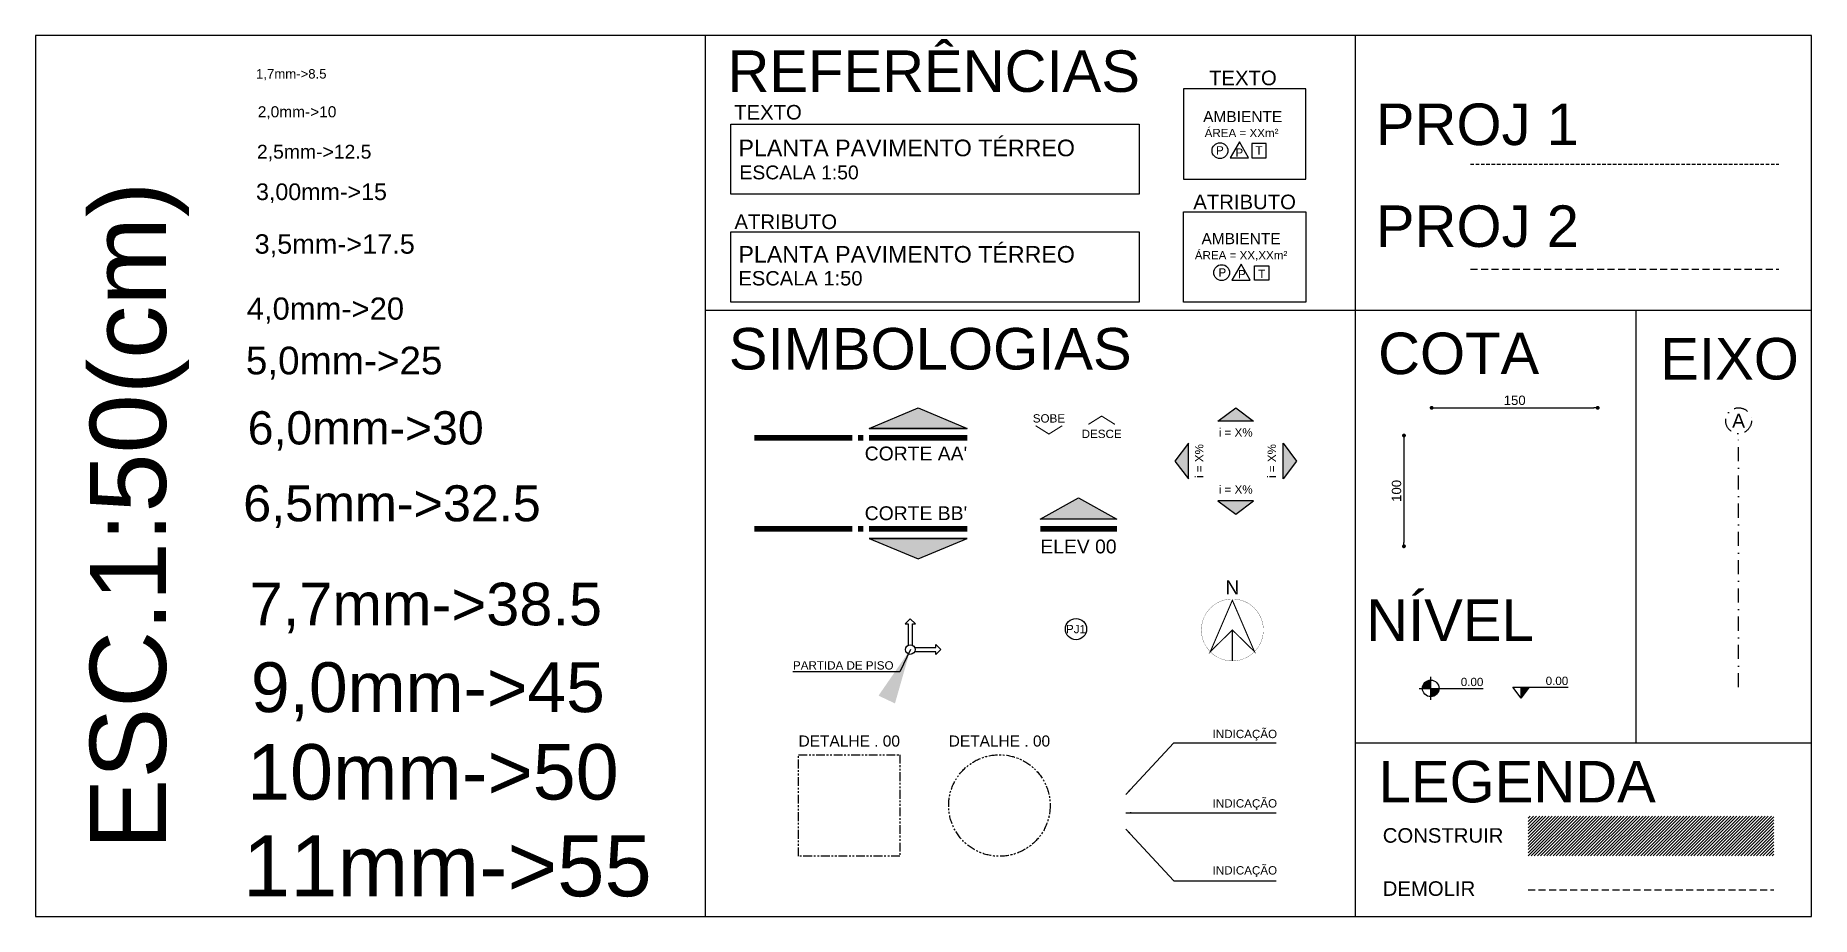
# Model space of a CAD drawing. Header units: millimetres. Extents: x 2839 to 75429, y 16062 to 42710.
# Drawn here: x 29383 to 30987, y 17173 to 17968 of the extents above; entities that cross this region are included whole.
import ezdxf
from ezdxf.enums import TextEntityAlignment as Align

# ---------------------------------------------------------------- set-up
doc = ezdxf.new("R2010")
doc.units = ezdxf.units.MM
for name, pattern in [('DASHDOTX2', [50.8, 25.4, -12.7, 0, -12.7]), ('DASHED', [19.05, 12.7, -6.35]), ('DASHED2', [9.525, 6.35, -3.175]), ('PHANTOM2', [31.75, 15.875, -3.175, 3.175, -3.175, 3.175, -3.175])]:
    doc.linetypes.add(name, pattern=pattern)
for name, color, linetype in [('ARQ_Construir', 150, 'Continuous'), ('ARQ_Cotas', 10, 'Continuous'), ('ARQ_Cotas de Nível', 10, 'Continuous'), ('ARQ_Demolir', 30, 'DASHED'), ('ARQ_Eixo', 10, 'DASHDOTX2'), ('ARQ_Indicações', 10, 'Continuous'), ('ARQ_Projeção 01', 1, 'DASHED2'), ('ARQ_Projeção 02', 2, 'DASHED'), ('ARQ_Simbologia', 50, 'Continuous'), ('ARQ_Texto', 7, 'Continuous')]:
    doc.layers.add(name, color=color, linetype=linetype)
doc.styles.add('100', font='arial.ttf', dxfattribs={"height": 31.25})
doc.styles.add('120', font='arial.ttf', dxfattribs={"height": 37.5})
doc.styles.add('140', font='arial.ttf', dxfattribs={"height": 43.75})
doc.styles.add('175', font='arial.ttf', dxfattribs={"height": 50})
doc.styles.add('200', font='arial.ttf', dxfattribs={"height": 62.5})
doc.styles.add('240', font='arial.ttf', dxfattribs={"height": 75})
doc.styles.add('290', font='arial.ttf', dxfattribs={"height": 81.25})
doc.styles.add('350', font='arial.ttf', dxfattribs={"height": 92.75})
doc.styles.add('400', font='arial.ttf', dxfattribs={"height": 112.5})
doc.styles.add('450', font='arial.ttf', dxfattribs={"height": 125})
doc.styles.add('500', font='arial.ttf', dxfattribs={"height": 137.5})
doc.styles.add('60', font='arial.ttf', dxfattribs={"height": 18.75})
doc.styles.add('80', font='arial.ttf', dxfattribs={"height": 25})
doc.styles.add('COTA', font='arial.ttf')
doc.dimstyles.new('esc_50', dxfattribs={"dimtxt": 8.5, "dimasz": 3.5, "dimexe": 5, "dimexo": 2.5, "dimgap": 0, "dimtad": 0, "dimzin": 12, "dimdsep": 46, "dimtxsty": 'COTA', "dimblk": 'DOT', "dimcen": 0.09, "dimse1": 1, "dimse2": 1, "dimclrd": 256, "dimclre": 256, "dimclrt": 7, "dimaunit": 1, "dimadec": 4, "dimazin": 0, "dimtfac": 0.024, "dimtix": 1, "dimtmove": 2, "dimatfit": 3, "dimfxl": 8, "dimtvp": 0.773333, "dimtolj": 1, "dimtzin": 12, "dimlwd": -1, "dimlwe": -1, "dimarcsym": 0})

msp = doc.modelspace()

# ---------------------------------------------------------------- texts
at = {"layer": 'ARQ_Texto'}
for s, height, style, p in [('REFERÊNCIAS', 37.5, '120', (30007.803, 17916.996)), ('1,7mm->8.5', 8.5, '60', (29581.963, 17929.073)), ('TEXTO', 13.125, '120', (30442.764, 17923.059)), ('2,0mm->10', 10, '80', (29583.521, 17894.054)), ('TEXTO', 13.125, '120', (30013.776, 17892.102)), ('PROJ 1', 37.5, '120', (30593.431, 17869.022)), ('2,5mm->12.5', 12.5, '100', (29582.826, 17856.774)), ('PLANTA PAVIMENTO TÉRREO', 15, '120', (30017.736, 17858.947)), ('ESCALA 1:50', 12.5, '100', (30018.592, 17838.085)), ('3,00mm->15', 15, '120', (29581.97, 17819.384)), ('ATRIBUTO', 13.125, '120', (30428.519, 17811.14)), ('ATRIBUTO', 13.125, '120', (30014.085, 17793.253)), ('PROJ 2', 37.5, '120', (30593.431, 17777.072)), ('3,5mm->17.5', 17.5, '140', (29580.7, 17771.003)), ('4,0mm->20', 20, '175', (29573.617, 17711.436)), ('SIMBOLOGIAS', 37.5, '120', (30008.989, 17666.442)), ('COTA', 37.5, '120', (30595.445, 17662.264)), ('EIXO', 37.5, '120', (30850.315, 17657.431)), ('5,0mm->25', 25, '200', (29572.787, 17662.066)), ('6,0mm->30', 30, '240', (29574.473, 17598.808)), ('6,5mm->32.5', 32.5, '290', (29570.411, 17529.46)), ('7,7mm->38.5', 38.5, '350', (29576.192, 17435.538)), ('NÍVEL', 37.5, '120', (30584.689, 17421.555)), ('9,0mm->45', 45, '400', (29577.343, 17357.202)), ('PARTIDA DE PISO', 7.5, '60', (30066.979, 17395.651)), ('10mm->50', 50, '450', (29573.795, 17278.319)), ('LEGENDA', 37.5, '120', (30595.946, 17275.738)), ('11mm->55', 55, '500', (29570.057, 17190.976)), ('CONSTRUIR', 13.125, '120', (30599.643, 17239.366)), ('DEMOLIR', 13.125, '120', (30599.643, 17191.403))]:
    msp.add_text(s, height=height, dxfattribs=dict(at, style=style)).set_placement(p)
for s, height, style, p in [('AMBIENTE', 10, '80', (30473.127, 17889.71)), ('ÁREA = XXm²', 7.5, '60', (30472.126, 17876.175)), ('P', 7.5, '60', (30452.583, 17860.512)), ('P', 7.5, '60', (30470.106, 17858.515)), ('T', 7.5, '60', (30487.857, 17860.512)), ('SOBE', 7.5, '60', (30298.106, 17618.597)), ('i = X%%%', 7.5, '60', (30466.831, 17605.933)), ('DESCE', 7.5, '60', (30345.754, 17604.602)), ('i = X%%%', 7.5, '60', (30466.831, 17554.445)), ('ELEV 00', 12.5, '100', (30324.781, 17500.486)), ('DETALHE . 00', 10, '80', (30117.788, 17326.146)), ('DETALHE . 00', 10, '80', (30253.402, 17326.146))]:
    msp.add_text(s, height=height, dxfattribs=dict(at, style=style)).set_placement(p, align=Align.CENTER)
at = {"layer": 'ARQ_Texto', "style": '500'}
msp.add_text('ESC.1:50(cm)', height=68.75, rotation=90, dxfattribs=at).set_placement((29500.615, 17233.06))
at = {"layer": 'ARQ_Texto', "style": '100'}
msp.add_text('A', height=12.5, dxfattribs=at).set_placement((30921.043, 17620.267), align=Align.MIDDLE)
at = {"layer": 'ARQ_Texto'}
for s, height, style, p in [("CORTE AA'", 12.5, '100', (30224.327, 17584.395)), ("CORTE BB'", 12.5, '100', (30224.327, 17530.497)), ('0.00', 7.5, '60', (30690.52, 17380.728)), ('0.00', 7.5, '60', (30767.171, 17381.706))]:
    msp.add_text(s, height=height, dxfattribs=dict(at, style=style)).set_placement(p, align=Align.RIGHT)
at = {"layer": 'ARQ_Texto', "style": '60'}
for p in [(30437.573, 17583.865), (30503.106, 17583.86)]:
    msp.add_text('i = X%%%', height=7.5, rotation=90, dxfattribs=at).set_placement(p, align=Align.CENTER)
at = {"layer": 'ARQ_Texto', "char_height": 7.5, "attachment_point": 1, "style": '60'}
for insert, width in [((30446, 17341.26), 57.35287), ((30446, 17278.626), 57.27749), ((30446, 17218.168), 57.35287)]:
    msp.add_mtext('INDICAÇÃO', dxfattribs=dict(at, insert=insert, width=width))
at = {"layer": 'ARQ_Texto', "style": '60'}
msp.add_attdef('PJ1', text='', height=7.5, dxfattribs=at).set_placement((30322.587, 17432.137), align=Align.MIDDLE)

# ---------------------------------------------------------------- blocks, each defined once
blk = doc.blocks.new('_Dot')
at = {"color": 0, "linetype": 'ByBlock', "lineweight": -2}
blk.add_line((-0.5, 0), (-1, 0), dxfattribs=at)
at = {"color": 0, "linetype": 'ByBlock', "const_width": 0.5}
blk.add_lwpolyline([(-0.25, 0, 1), (0.25, 0, 1)], format="xyb", close=True, dxfattribs=at)
blk = doc.blocks.new('*D37')
at = {"layer": 'ARQ_Cotas'}
blk.add_line((30647.3, 17631.9), (30790.3, 17631.9), dxfattribs=at)
at = {"layer": 'DEFPOINTS', "color": 0}
for p in [(30793.8, 17631.9), (30643.8, 17606.9), (30793.8, 17606.9)]:
    blk.add_point(p, dxfattribs=at)
at = {"layer": 'ARQ_Cotas', "xscale": 3.5, "yscale": 3.5, "zscale": 3.5, "rotation": 180}
blk.add_blockref('_Dot', (30643.8, 17631.9), dxfattribs=at)
at = {"layer": 'ARQ_Cotas', "xscale": 3.5, "yscale": 3.5, "zscale": 3.5}
blk.add_blockref('_Dot', (30793.8, 17631.9), dxfattribs=at)
at = {"layer": 'ARQ_Cotas', "color": 7, "insert": (30718.8, 17638.6), "char_height": 8.5, "attachment_point": 5, "style": 'COTA'}
blk.add_mtext('\\A1;150', dxfattribs=at)
blk = doc.blocks.new('A$C061752A4')
h = blk.add_hatch(color=256)
h.paths.add_polyline_path([(2, 7.5, 0.414214), (-5.5, 0), (2, 0)])
h.paths.add_polyline_path([(9.5, 0), (2, 0), (2, -7.5, 0.414214)])
for p, q in [((2, -10.5), (2, 10.5)), ((-8.5, 0), (49.5, 0))]:
    blk.add_line(p, q)
blk.add_circle((2, 0), 7.5)
blk = doc.blocks.new('A$C53301501')
blk.add_hatch(color=256).paths.add_polyline_path([(7.5, 10), (0, 10), (0, 0)])
for p, q in [((-7.5, 10), (42.5, 10)), ((0, 0), (-7.5, 10)), ((0, 0), (0, 10)), ((0, 0), (7.5, 10))]:
    blk.add_line(p, q)
blk = doc.blocks.new('A$C291E434F')
for points in [[(2, 3.9), (2, 23.1), (4.6, 23.1), (0, 27.7), (-4.6, 23.1), (-2, 23.1), (-2, 3.9)], [(3.9, 2), (23.1, 2), (23.1, 4.6), (27.7, 0), (23.1, -4.6), (23.1, -2), (3.9, -2)]]:
    blk.add_lwpolyline(points)
blk.add_circle((0, 0), 4.34)
blk = doc.blocks.new('A$C164A0A55')
blk.add_hatch(color=256).paths.add_polyline_path([(16, 0), (-16, 0), (0, 12.2)])
for p, q in [((-16, 0), (0, 12.2)), ((16, 0), (-16, 0)), ((0, 12.2), (16, 0))]:
    blk.add_line(p, q)
at = {"layer": 'ARQ_Simbologia'}
blk.add_line((16, 0), (16, 0), dxfattribs=at)
blk = doc.blocks.new('*D26')
at = {"layer": 'ARQ_Cotas'}
blk.add_line((30618.8, 17603.4), (30618.8, 17510.4), dxfattribs=at)
at = {"layer": 'DEFPOINTS', "color": 0}
for p in [(30643.8, 17606.9), (30618.8, 17506.9), (30643.8, 17506.9)]:
    blk.add_point(p, dxfattribs=at)
at = {"layer": 'ARQ_Cotas', "xscale": 3.5, "yscale": 3.5, "zscale": 3.5}
for p, rotation in [((30618.8, 17606.9), 90), ((30618.8, 17506.9), 270)]:
    blk.add_blockref('_Dot', p, dxfattribs=dict(at, rotation=rotation))
at = {"layer": 'ARQ_Cotas', "color": 7, "insert": (30612.1, 17556.9), "char_height": 8.5, "attachment_point": 5, "rotation": 90, "style": 'COTA'}
blk.add_mtext('\\A1;100', dxfattribs=at)
blk = doc.blocks.new('IND-LOCAL-1')
at = {"layer": 'ARQ_Simbologia'}
blk.add_lwpolyline([(25.3, -32.6), (46.2, -32.6), (35.8, -14.5)], close=True, dxfattribs=at)
blk.add_lwpolyline([(67.2, -32.6), (51.1, -32.6), (51.1, -16.5), (67.2, -16.5), (67.2, -32.6)], dxfattribs=at)
blk.add_circle((13.9, -24.2), 8.93, dxfattribs=at)
at = {"layer": 'ARQ_Texto', "style": 'COTA'}
for tag, p, height in [('LOCAL', (-1.1, 17.9), 12.5), ('LOCAL-1', (-1.1, 0.4), 12.5), ('AREA', (1.5, -16.1), 7.5)]:
    blk.add_attdef(tag, p, '', height=height, dxfattribs=at)
for tag, p in [('PISO', (12.8, -25.2)), ('PAR', (35.2, -24.8)), ('TETO', (58.4, -25.4))]:
    blk.add_attdef(tag, text='', height=7.5, dxfattribs=at).set_placement(p, align=Align.MIDDLE)
blk = doc.blocks.new('IND-DESENHOS')
at = {"layer": 'ARQ_Texto', "style": 'COTA'}
for tag, p, height in [('DESENHO1', (0, 25), 20), ('DESENHO', (0, 0), 20), ('ESCALA', (0, -15), 10), ('AREA', (0, -30), 10)]:
    blk.add_attdef(tag, p, '', height=height, dxfattribs=at)
blk = doc.blocks.new('A$C5CB55066')
at = {"layer": 'ARQ_Simbologia'}
blk.add_hatch(color=256, dxfattribs=at).paths.add_polyline_path([(670, 195), (1113, 9), (226, 9)])
blk.add_line((226, 9), (1113, 9), dxfattribs=at)
blk.add_lwpolyline([(670, 195), (1113, 9), (226, 9)], close=True, dxfattribs=at)
at = {"layer": 'ARQ_Simbologia', "const_width": 50}
for points in [[(-811, -77), (76, -77)], [(176, -77), (126, -77)], [(1113, -77), (226, -77)]]:
    blk.add_lwpolyline(points, dxfattribs=at)
blk = doc.blocks.new('A$C4C9A12F2')
at = {"layer": 'ARQ_Simbologia'}
h = blk.add_hatch(color=256, dxfattribs=at)
h.paths.add_polyline_path([(30, 76), (376, -117), (-315, -117)])
edge = h.paths.add_edge_path(flags=17)
edge.add_line((376, -117), (-315, -117))
blk.add_line((376, -117), (-315, -117), dxfattribs=at)
blk.add_lwpolyline([(30, 76), (376, -117), (-315, -117)], close=True, dxfattribs=at)
at = {"layer": 'ARQ_Simbologia', "const_width": 50}
blk.add_lwpolyline([(-315, -204), (380, -204)], dxfattribs=at)
blk = doc.blocks.new('A$C51210F19')
at = {"layer": 'ARQ_Simbologia', "const_width": 0.8}
blk.add_lwpolyline([(-112.3, 2.1, 1), (111.7, 2.1, 1), (-112.3, 2.1, 1)], format="xyb", dxfattribs=at)
at = {"layer": 'ARQ_Simbologia', "const_width": 4}
for points in [[(-79.9, -76.2), (-0.3, 109.3), (79.5, -76), (-0.3, 2.1), (-79.9, -76.2)], [(-0.3, 2.1), (-0.3, -109.9)]]:
    blk.add_lwpolyline(points, dxfattribs=at)
blk = doc.blocks.new('A$C0C9F2F63')
at = {"layer": 'ARQ_Simbologia', "xscale": 0.25, "yscale": 0.25, "zscale": 0.25}
blk.add_blockref('A$C51210F19', (2.6, 0.6), dxfattribs=at)
at = {"layer": 'ARQ_Simbologia', "color": 7, "style": '100'}
blk.add_text('N', height=12.5, dxfattribs=at).set_placement((2.5, 33.3), align=Align.CENTER)

# ---------------------------------------------------------------- dimensions: what is measured, and where the dimension line sits
at = {"layer": 'ARQ_Cotas'}
dim = msp.add_linear_dim(base=(30793.783, 17631.926), p1=(30643.783, 17606.926), p2=(30793.783, 17606.926), dimstyle='esc_50', dxfattribs=at)
dim.commit()
dim.dimension.update_dxf_attribs({"geometry": '*D37', "text_midpoint": (30718.783, 17638.638)})
dim = msp.add_linear_dim(base=(30618.783, 17506.926), p1=(30643.783, 17606.926), p2=(30643.783, 17506.926), angle=270, dimstyle='esc_50', dxfattribs=at)
dim.commit()
dim.dimension.update_dxf_attribs({"geometry": '*D26', "text_midpoint": (30612.071, 17556.926)})

# ---------------------------------------------------------------- hatches: boundary and pattern name
at = {"layer": 'ARQ_Construir'}
h = msp.add_hatch(dxfattribs=at)
h.set_pattern_fill('_USER', color=256, scale=2, angle=45, style=0, pattern_type=0)
h.set_pattern_definition([(45, (30730.8489, 17227.4325), (-1.414214, 1.414214), [])])
h.paths.add_polyline_path([(30952.915, 17263.423), (30730.849, 17263.423), (30730.849, 17227.433), (30952.915, 17227.433)])

# ---------------------------------------------------------------- linework, layer by layer
for p, q in [((29987.994, 17172.806), (29987.994, 17967.876)), ((30574.942, 17172.806), (30574.942, 17967.876)), ((29987.994, 17720.136), (30986.874, 17720.136)), ((30828.262, 17720.136), (30828.262, 17329.608)), ((30574.942, 17329.608), (30986.874, 17329.608))]:
    msp.add_line(p, q)
for points in [[(30986.874, 17967.876), (29382.803, 17967.876), (29382.803, 17172.806), (30986.874, 17172.806)], [(30530.201, 17919.712), (30419.695, 17919.712), (30419.695, 17838.2), (30530.201, 17838.2)], [(30010.839, 17887.877), (30379.656, 17887.877), (30379.656, 17824.585), (30010.839, 17824.585)], [(30419.695, 17808.875), (30530.201, 17808.875), (30530.201, 17727.364), (30419.695, 17727.364)], [(30010.839, 17790.656), (30379.656, 17790.656), (30379.656, 17727.364), (30010.839, 17727.364)]]:
    msp.add_lwpolyline(points, close=True)
at = {"layer": 'ARQ_Demolir', "ltscale": 0.5}
msp.add_line((30730.849, 17196.953), (30952.915, 17196.953), dxfattribs=at)
at = {"layer": 'ARQ_Eixo', "ltscale": 0.5}
msp.add_line((30921.043, 17379.725), (30921.043, 17608.608), dxfattribs=at)
msp.add_circle((30921.043, 17620.267), 11.659, dxfattribs=at)
at = {"layer": 'ARQ_Indicações', "linetype": 'PHANTOM2', "ltscale": 0.5}
msp.add_lwpolyline([(30071.963, 17318.762), (30163.612, 17318.762), (30163.612, 17227.113), (30071.963, 17227.113)], close=True, dxfattribs=at)
at = {"layer": 'ARQ_Indicações'}
msp.add_circle((30322.587, 17432.137), 9.584, dxfattribs=at)
at = {"layer": 'ARQ_Indicações', "linetype": 'PHANTOM2', "ltscale": 0.5}
msp.add_circle((30253.402, 17272.938), 45.825, dxfattribs=at)
at = {"layer": 'ARQ_Projeção 01', "ltscale": 0.5}
msp.add_line((30678.859, 17851.82), (30957.441, 17851.82), dxfattribs=at)
at = {"layer": 'ARQ_Projeção 02', "ltscale": 0.5}
msp.add_line((30678.859, 17756.987), (30957.441, 17756.987), dxfattribs=at)
at = {"layer": 'ARQ_Simbologia'}
for points in [[(30478.467, 17857.525), (30470.106, 17872.006), (30461.745, 17857.525)], [(30481.426, 17857.525), (30494.288, 17857.525), (30494.288, 17870.388), (30481.426, 17870.388)]]:
    msp.add_lwpolyline(points, close=True, dxfattribs=at)
at = {"layer": 'ARQ_Simbologia', "const_width": 1}
for points in [[(30286.084, 17615.756), (30298.106, 17608.219), (30310.15, 17615.737)], [(30333.709, 17616.899), (30345.754, 17624.417), (30357.775, 17616.88)]]:
    msp.add_lwpolyline(points, dxfattribs=at)
at = {"layer": 'ARQ_Simbologia'}
msp.add_circle((30452.583, 17863.956), 7.146, dxfattribs=at)

# ---------------------------------------------------------------- block references
at = {"layer": 'ARQ_Cotas de Nível'}
for name, p in [('A$C061752A4', (30640.978, 17378.685)), ('A$C53301501', (30724.671, 17369.705))]:
    msp.add_blockref(name, p, dxfattribs=at)
at = {"layer": 'ARQ_Simbologia', "xscale": 0.09999999999854481, "yscale": 0.09999999999854481, "zscale": 0.09999999999999999}
for name, p in [('A$C5CB55066', (30113.021, 17612.458)), ('A$C4C9A12F2', (30321.758, 17543.075))]:
    msp.add_blockref(name, p, dxfattribs=at)
at = {"layer": 'ARQ_Simbologia'}
for name, p in [('A$C164A0A55', (30466.831, 17619.74)), ('A$C0C9F2F63', (30461.288, 17430.247)), ('A$C291E434F', (30172.896, 17413.691))]:
    msp.add_blockref(name, p, dxfattribs=at)
at = {"layer": 'ARQ_Simbologia', "xscale": -1}
for p, rotation in [((30424.092, 17583.86), 90), ((30466.831, 17547.99), 180)]:
    msp.add_blockref('A$C164A0A55', p, dxfattribs=dict(at, rotation=rotation))
at = {"layer": 'ARQ_Simbologia', "rotation": 270}
msp.add_blockref('A$C164A0A55', (30509.561, 17583.86), dxfattribs=at)
at = {"layer": 'ARQ_Simbologia', "xscale": -0.09999999999854481, "yscale": 0.09999999999854481, "zscale": 0.09999999999999999, "rotation": 180}
msp.add_blockref('A$C5CB55066', (30113.021, 17514.942), dxfattribs=at)
at = {"layer": 'ARQ_Texto'}
ref = msp.add_blockref('IND-LOCAL-1', (30443.038, 17773.262), dxfattribs=dict(at, xscale=0.7999999999883585, yscale=0.7999999999956344, zscale=0.7999999999999999))
ref.add_attrib('LOCAL-1', 'AMBIENTE', dxfattribs={"height": 10, "style": 'COTA'}).set_placement((30471.657, 17784.539), align=Align.MIDDLE)
ref.add_attrib('AREA', 'ÁREA = XX,XXm²', dxfattribs={"height": 7.5, "style": 'COTA'}).set_placement((30471.657, 17769.853), align=Align.MIDDLE)
ref.add_attrib('TETO', 'P', dxfattribs={"height": 7.5, "style": 'COTA'}).set_placement((30472.391, 17752.498), align=Align.MIDDLE)
ref.add_attrib('PAR', 'T', dxfattribs={"height": 7.5, "style": 'COTA'}).set_placement((30490.32, 17752.804), align=Align.MIDDLE)
ref.add_attrib('PISO', 'P', dxfattribs={"height": 7.5, "style": 'COTA'}).set_placement((30454.761, 17754.056), align=Align.MIDDLE)
ref = msp.add_blockref('IND-DESENHOS', (30017.695, 17762.914), dxfattribs=dict(at, xscale=2, yscale=2, zscale=2))
ref.add_attrib('DESENHO', 'PLANTA PAVIMENTO TÉRREO', (30017.695, 17762.914), dxfattribs={"height": 15, "style": 'COTA'})
ref.add_attrib('ESCALA', 'ESCALA 1:50', (30017.695, 17742.299), dxfattribs={"height": 13, "style": 'COTA'})

msp.set_redraw_order([(e.dxf.handle, doc.entitydb.next_handle()) for e in msp.query("TEXT MTEXT ATTDEF DIMENSION ARC_DIMENSION")])  # texts and dimensions are drawn at this point

# ---------------------------------------------------------------- leaders
at = {"layer": 'ARQ_Indicações'}
for points, override in [([(30172.989, 17413.799), (30163.49, 17393.688), (30066.911, 17393.688)], {"dimasz": 50}), ([(30367.693, 17282.974), (30411.033, 17329.608), (30503.352, 17329.608)], {"dimasz": 5}), ([(30367.514, 17266.304), (30503.277, 17266.304)], {"dimasz": 5}), ([(30367.693, 17251.655), (30411.033, 17205.021), (30503.352, 17205.021)], {"dimasz": 5})]:
    msp.add_leader(points, dimstyle='esc_50', override=override, dxfattribs=at)

doc.saveas('drawing.dxf')
